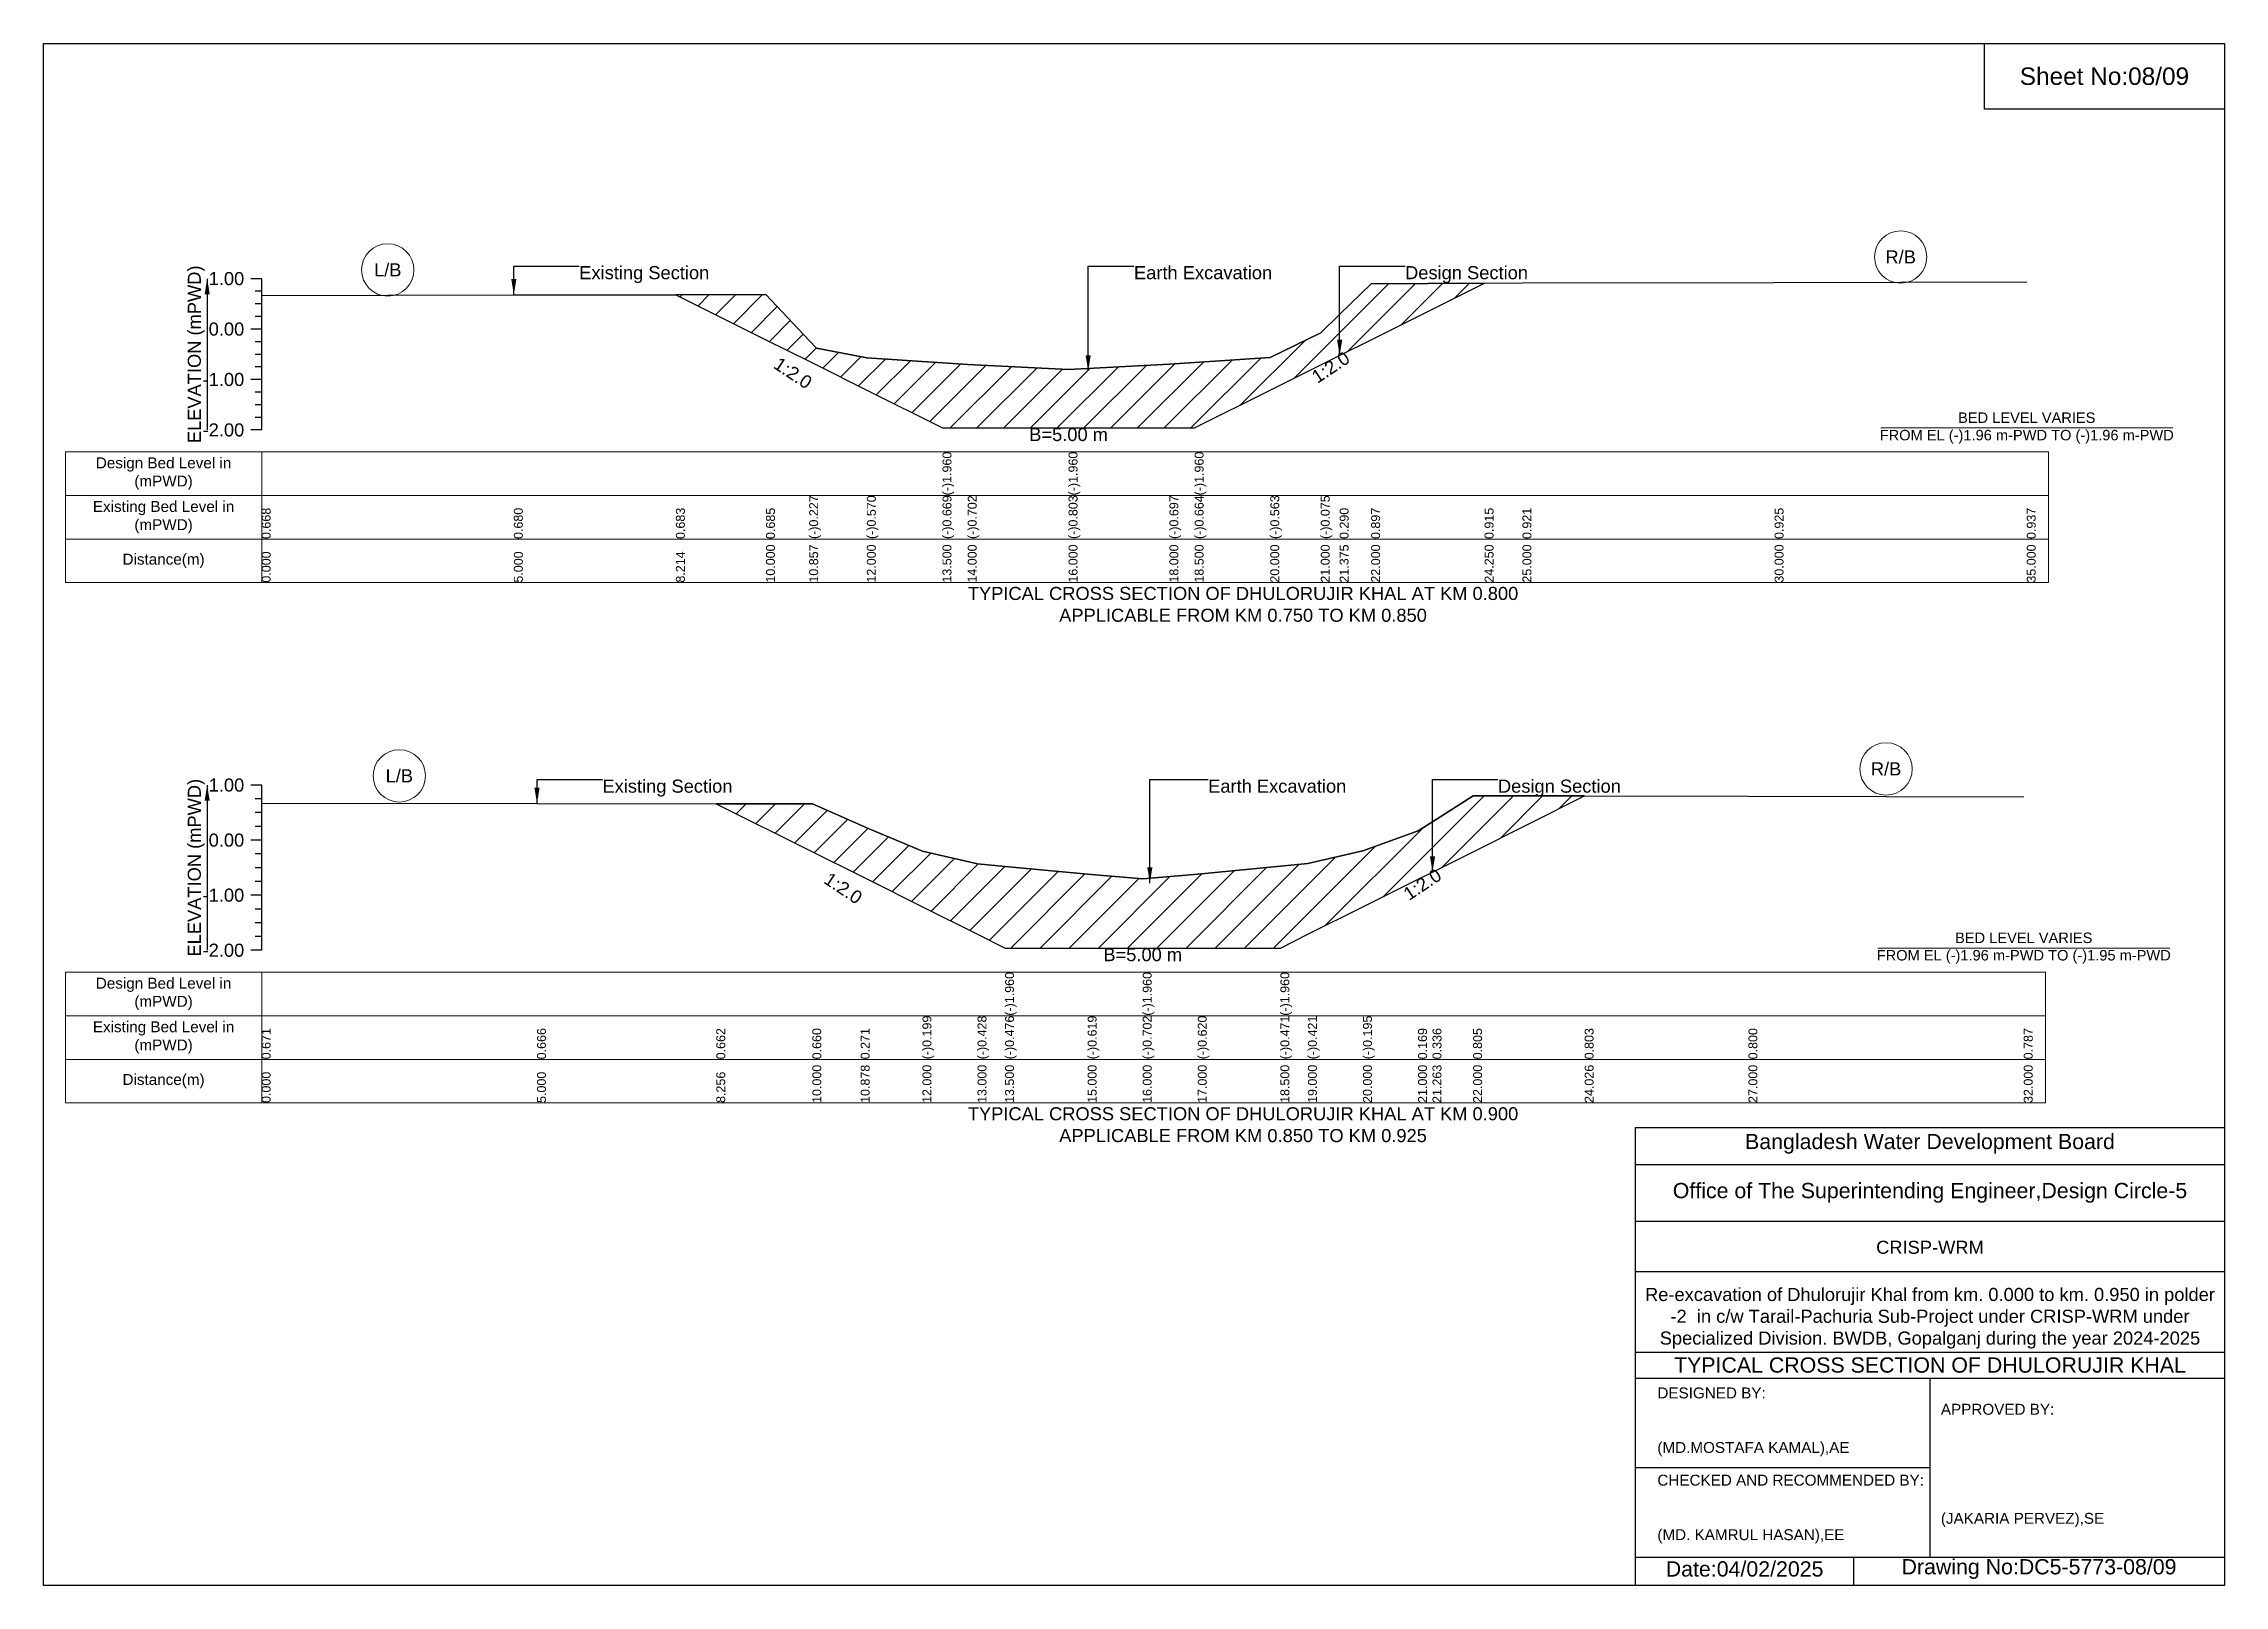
# Model space of a CAD drawing. Header units: inches. Extents: x 91000 to 198000, y -5656 to 7798.
# Drawn here: x 170000 to 178000, y -5656 to 0 of the extents above; entities that cross this region are included whole.
import ezdxf

# ---------------------------------------------------------------- set-up
doc = ezdxf.new("R2010")
doc.units = ezdxf.units.IN
doc.header["$LTSCALE"] = 7
doc.header["$MEASUREMENT"] = 0
for name, color, linetype, lineweight in [('Cross section Data Border', 7, 'Continuous', 9), ('Cross Section Labels', 7, 'Continuous', 9), ('Existing_Bed_Level for Xsection', 7, 'Continuous', 25)]:
    doc.layers.add(name, color=color, linetype=linetype, lineweight=lineweight)
doc.styles.get("Standard").update_dxf_attribs({"font": 'arial.ttf'})
doc.dimstyles.get("Standard").update_dxf_attribs({"dimtxt": 0.18, "dimasz": 0.18, "dimexe": 0.18, "dimexo": 0.0625, "dimgap": 0.09, "dimtad": 0, "dimtih": 1, "dimtoh": 1, "dimdec": 4, "dimzin": 0, "dimdsep": 46, "dimtxsty": 'Standard', "dimcen": 0.09, "dimadec": 0, "dimazin": 0, "dimtfac": 1, "dimtdec": 4, "dimtofl": 0, "dimtmove": 0, "dimatfit": 3, "dimfxl": 1, "dimtolj": 1, "dimtzin": 0, "dimarcsym": 0})

msp = doc.modelspace()

# ---------------------------------------------------------------- texts
at = {"attachment_point": 5}
for s, insert, char_height in [('Sheet No:08/09', (177560, -120), 64), ('Bangladesh Water Development Board', (176920, -4036), 56), ('Office of The Superintending Engineer,Design Circle-5', (176920, -4216), 56)]:
    msp.add_mtext(s, dxfattribs=dict(at, insert=insert, char_height=char_height))
for s, insert, char_height, width, attachment_point in [('CRISP-WRM', (176920, -4416), 48, 2240, 5), ('Re-excavation of Dhulorujir Khal from km. 0.000 to km. 0.950 in polder -2  in c/w Tarail-Pachuria Sub-Project under CRISP-WRM under Specialized Division. BWDB, Gopalganj during the year 2024-2025', (176920, -4676), 48, 2160, 5), ('TYPICAL CROSS SECTION OF DHULORUJIR KHAL', (176920, -4848), 56, 2240, 5), ('DESIGNED BY:^J^J^J(MD.MOSTAFA KAMAL),AE', (175920, -5056), 40, 1120, 4), ('APPROVED BY:^J^J^J^J^J^J(JAKARIA PERVEZ),SE', (176960, -5216), 40, 1120, 4), ('CHECKED AND RECOMMENDED BY:^J^J^J(MD. KAMRUL HASAN),EE', (175920, -5376), 40, 1120, 4), ('Date:04/02/2025', (176240, -5596), 56, 1120, 5), ('Drawing No:DC5-5773-08/09', (177320, -5596), 56, 1760, 5)]:
    msp.add_mtext(s, dxfattribs=dict(insert=insert, char_height=char_height, width=width, attachment_point=attachment_point))
at = {"layer": 'Cross section Data Border', "char_height": 40, "width": 640, "attachment_point": 5}
for s, insert in [('Design Bed Level in (mPWD)', (170440, -1577.4)), ('Existing Bed Level in (mPWD)', (170440, -1737.4)), ('Distance(m)', (170440, -1897.4)), ('Design Bed Level in (mPWD)', (170440, -3486.2)), ('Existing Bed Level in (mPWD)', (170440, -3646.2)), ('Distance(m)', (170440, -3806.2))]:
    msp.add_mtext(s, dxfattribs=dict(at, insert=insert))
at = {"layer": 'Cross Section Labels'}
for s, insert, char_height, attachment_point in [('R/B', (176812.5, -782.7), 48, 5), ('L/B', (171262.5, -830.3), 48, 5), ('Existing Section', (171965, -816.2), 48, 1), ('Earth Excavation', (174000, -816.2), 48, 1), ('Design Section', (174994.4, -816.2), 48, 1), ('BED LEVEL VARIES ^JFROM EL (-)1.96 m-PWD TO (-)1.96 m-PWD', (177275, -1410), 38.4, 5), ('B=5.00 m', (173760, -1410), 48, 2), ('TYPICAL CROSS SECTION OF DHULORUJIR KHAL AT KM 0.800^JAPPLICABLE FROM KM 0.750 TO KM 0.850', (174400, -2057.4), 48, 5), ('R/B', (176759, -2660.9), 48, 5), ('L/B', (171305, -2686.2), 48, 5), ('Existing Section', (172050, -2700), 48, 1), ('Earth Excavation', (174272, -2700), 48, 1), ('Design Section', (175335.1, -2700), 48, 1), ('BED LEVEL VARIES ^JFROM EL (-)1.96 m-PWD TO (-)1.95 m-PWD', (177264, -3318.1), 38.4, 5), ('B=5.00 m', (174032, -3318.1), 48, 2), ('TYPICAL CROSS SECTION OF DHULORUJIR KHAL AT KM 0.900^JAPPLICABLE FROM KM 0.850 TO KM 0.925', (174400, -3966.2), 48, 5)]:
    msp.add_mtext(s, dxfattribs=dict(at, insert=insert, char_height=char_height, attachment_point=attachment_point))
at = {"layer": 'Cross Section Labels', "char_height": 48, "attachment_point": 2}
for insert, rotation in [((172762.3, -1188.7), 326.30993), ((174708.1, -1167.2), 33.69007), ((175044.6, -3064.3), 33.69007), ((172946.8, -3078.5), 326.30993)]:
    msp.add_mtext('1:2.0', dxfattribs=dict(at, insert=insert, rotation=rotation))
at = {"layer": 'Existing_Bed_Level for Xsection', "rotation": 90}
for s, insert, char_height, attachment_point in [('ELEVATION (mPWD)', (170560, -1139.9), 48, 5), ('(-)1.960', (173297.5, -1657.4), 32.8, 1), ('(-)1.960', (173760, -1657.4), 32.8, 1), ('(-)1.960', (174222.5, -1657.4), 32.8, 1), ('(-)0.227', (172808.5, -1817.4), 32.8, 1), ('(-)0.570', (173020, -1817.4), 32.8, 1), ('(-)0.669', (173297.5, -1817.4), 32.8, 1), ('(-)0.702', (173390, -1817.4), 32.8, 1), ('(-)0.803', (173760, -1817.4), 32.8, 1), ('(-)0.697', (174130, -1817.4), 32.8, 1), ('(-)0.664', (174222.5, -1817.4), 32.8, 1), ('(-)0.563', (174500, -1817.4), 32.8, 1), ('(-)0.075', (174685, -1817.4), 32.8, 1), ('0.668', (170800, -1817.4), 32.8, 1), ('0.680', (171725, -1817.4), 32.8, 1), ('0.683', (172319.5, -1817.4), 32.8, 1), ('0.685', (172650, -1817.4), 32.8, 1), ('0.290', (174754.4, -1817.4), 32.8, 1), ('0.897', (174870, -1817.4), 32.8, 1), ('0.915', (175286.2, -1817.4), 32.8, 1), ('0.921', (175425, -1817.4), 32.8, 1), ('0.925', (176350, -1817.4), 32.8, 1), ('0.937', (177275, -1817.4), 32.8, 1), ('10.000', (172650, -1977.4), 32.8, 1), ('10.857', (172808.5, -1977.4), 32.8, 1), ('12.000', (173020, -1977.4), 32.8, 1), ('13.500', (173297.5, -1977.4), 32.8, 1), ('14.000', (173390, -1977.4), 32.8, 1), ('16.000', (173760, -1977.4), 32.8, 1), ('18.000', (174130, -1977.4), 32.8, 1), ('18.500', (174222.5, -1977.4), 32.8, 1), ('20.000', (174500, -1977.4), 32.8, 1), ('21.000', (174685, -1977.4), 32.8, 1), ('21.375', (174754.4, -1977.4), 32.8, 1), ('22.000', (174870, -1977.4), 32.8, 1), ('24.250', (175286.2, -1977.4), 32.8, 1), ('25.000', (175425, -1977.4), 32.8, 1), ('30.000', (176350, -1977.4), 32.8, 1), ('35.000', (177275, -1977.4), 32.8, 1), ('0.000', (170800, -1977.4), 32.8, 1), ('5.000', (171725, -1977.4), 32.8, 1), ('8.214', (172319.5, -1977.4), 32.8, 1), ('ELEVATION (mPWD)', (170560, -3023.2), 48, 5), ('(-)1.960', (173527, -3566.2), 32.8, 1), ('(-)1.960', (174032, -3566.2), 32.8, 1), ('(-)1.960', (174537, -3566.2), 32.8, 1), ('(-)0.199', (173224, -3726.2), 32.8, 1), ('(-)0.428', (173426, -3726.2), 32.8, 1), ('(-)0.476', (173527, -3726.2), 32.8, 1), ('(-)0.619', (173830, -3726.2), 32.8, 1), ('(-)0.702', (174032, -3726.2), 32.8, 1), ('(-)0.620', (174234, -3726.2), 32.8, 1), ('(-)0.471', (174537, -3726.2), 32.8, 1), ('(-)0.421', (174638, -3726.2), 32.8, 1), ('(-)0.195', (174840, -3726.2), 32.8, 1), ('0.671', (170800, -3726.2), 32.8, 1), ('0.666', (171810, -3726.2), 32.8, 1), ('0.662', (172467.7, -3726.2), 32.8, 1), ('0.660', (172820, -3726.2), 32.8, 1), ('0.271', (172997.3, -3726.2), 32.8, 1), ('0.169', (175042, -3726.2), 32.8, 1), ('0.336', (175095.1, -3726.2), 32.8, 1), ('0.805', (175244, -3726.2), 32.8, 1), ('0.803', (175653.2, -3726.2), 32.8, 1), ('0.800', (176254, -3726.2), 32.8, 1), ('0.787', (177264, -3726.2), 32.8, 1), ('10.000', (172820, -3886.2), 32.8, 1), ('10.878', (172997.3, -3886.2), 32.8, 1), ('12.000', (173224, -3886.2), 32.8, 1), ('13.000', (173426, -3886.2), 32.8, 1), ('13.500', (173527, -3886.2), 32.8, 1), ('15.000', (173830, -3886.2), 32.8, 1), ('16.000', (174032, -3886.2), 32.8, 1), ('17.000', (174234, -3886.2), 32.8, 1), ('18.500', (174537, -3886.2), 32.8, 1), ('19.000', (174638, -3886.2), 32.8, 1), ('20.000', (174840, -3886.2), 32.8, 1), ('21.000', (175042, -3886.2), 32.8, 1), ('21.263', (175095.1, -3886.2), 32.8, 1), ('22.000', (175244, -3886.2), 32.8, 1), ('24.026', (175653.2, -3886.2), 32.8, 1), ('27.000', (176254, -3886.2), 32.8, 1), ('32.000', (177264, -3886.2), 32.8, 1), ('0.000', (170800, -3886.2), 32.8, 1), ('5.000', (171810, -3886.2), 32.8, 1), ('8.256', (172467.7, -3886.2), 32.8, 1)]:
    msp.add_mtext(s, dxfattribs=dict(at, insert=insert, char_height=char_height, attachment_point=attachment_point))
at = {"layer": 'Existing_Bed_Level for Xsection', "char_height": 48, "attachment_point": 6}
for s, insert in [('1.00', (170736, -862.4)), ('0.00', (170736, -1047.4)), ('-1.00', (170736, -1232.4)), ('-2.00', (170736, -1417.4)), ('1.00', (170736, -2720.2)), ('0.00', (170736, -2922.2)), ('-1.00', (170736, -3124.2)), ('-2.00', (170736, -3326.2))]:
    msp.add_mtext(s, dxfattribs=dict(at, insert=insert))

# ---------------------------------------------------------------- hatches: boundary and pattern name
at = {"layer": 'Existing_Bed_Level for Xsection'}
h = msp.add_hatch(dxfattribs=at)
h.set_pattern_fill('ANSI31', color=256, scale=555, style=0)
h.paths.add_polyline_path([(172319.5, -921.1), (172650, -1086.3), (172808.5, -1165.5), (172835, -1178.8), (173020, -1271.3), (173297.5, -1410), (173390, -1410), (173760, -1410), (174130, -1410), (174222.5, -1410), (174500, -1271.3), (174685, -1178.8), (174754.4, -1144.1), (174870, -1086.3), (175286.2, -878.2), (174870, -881.5), (174754.4, -993.9), (174685, -1061.3), (174500, -1151.6), (174222.5, -1170.2), (174130, -1176.4), (173760, -1196), (173390, -1177.3), (173297.5, -1171.2), (173020, -1152.9), (172835, -1117.7), (172808.5, -1089.5), (172650, -920.7)])
h = msp.add_hatch(dxfattribs=at)
h.set_pattern_fill('ANSI31', color=256, scale=606, style=0)
h.paths.add_polyline_path([(172467.7, -2788.5), (172820, -2964.6), (172997.3, -3053.3), (173022, -3065.6), (173224, -3166.6), (173426, -3267.6), (173527, -3318.1), (173830, -3318.1), (174032, -3318.1), (174234, -3318.1), (174537, -3318.1), (174638, -3267.6), (174840, -3166.6), (175042, -3065.6), (175095.1, -3039.1), (175244, -2964.6), (175653.2, -2760), (175244, -2759.6), (175095.1, -2854.3), (175042, -2888.1), (174840, -2961.6), (174638, -3007.2), (174537, -3017.3), (174234, -3047.4), (174032, -3064), (173830, -3047.2), (173527, -3018.3), (173426, -3008.7), (173224, -2962.4), (173022, -2878.4), (172997.3, -2867.4), (172820, -2788.9)])

# ---------------------------------------------------------------- linework, layer by layer
for points in [[(170000, 0), (178000, 0), (178000, -5656), (170000, -5656)], [(177120, 0), (178000, 0), (178000, -240), (177120, -240)]]:
    msp.add_lwpolyline(points, close=True)
for points in [[(175840, -5656), (175840, -3976), (178000, -3976)], [(175840, -4112), (178000, -4112)], [(175840, -4320), (178000, -4320)], [(175840, -4504), (178000, -4504)], [(175840, -4800), (178000, -4800)], [(175840, -4896), (178000, -4896)], [(176920, -4896), (176920, -5552)], [(175840, -5224), (176920, -5224)], [(175840, -5552), (178000, -5552)], [(176640, -5552), (176640, -5656)]]:
    msp.add_lwpolyline(points)
at = {"layer": 'Cross section Data Border'}
for points in [[(170080, -1497.4), (177355, -1497.4), (177355, -1977.4), (170080, -1977.4)], [(170080, -3406.2), (177344, -3406.2), (177344, -3886.2), (170080, -3886.2)]]:
    msp.add_lwpolyline(points, close=True, dxfattribs=at)
for points in [[(170800, -1497.4), (170800, -1977.4)], [(170080, -1657.4), (177355, -1657.4)], [(170080, -1817.4), (177355, -1817.4)], [(170800, -3406.2), (170800, -3886.2)], [(170080, -3566.2), (177344, -3566.2)], [(170080, -3726.2), (177344, -3726.2)]]:
    msp.add_lwpolyline(points, dxfattribs=at)
at = {"layer": 'Cross Section Labels'}
for points in [[(176739.2, -1410), (177810.8, -1410)], [(176728.2, -3318.1), (177799.8, -3318.1)]]:
    msp.add_lwpolyline(points, dxfattribs=at)
for centre in [(176812.5, -782.7), (171262.5, -830.3), (171305, -2686.2), (176759, -2660.9)]:
    msp.add_circle(centre, 96, dxfattribs=at)
at = {"layer": 'Existing_Bed_Level for Xsection'}
for points in [[(170800, -862.4), (170760, -862.4)], [(170800, -1417.4), (170800, -1232.4), (170800, -1047.4), (170800, -862.4)], [(170800, -923.9), (171725, -921.6), (172319.5, -921.1), (172650, -920.7), (172808.5, -1089.5), (172835, -1117.7), (173020, -1152.9), (173297.5, -1171.2), (173297.5, -1171.2), (173390, -1177.3), (173760, -1196), (173760, -1196), (174130, -1176.4), (174222.5, -1170.2), (174222.5, -1170.2), (174500, -1151.6), (174685, -1061.3), (174754.4, -993.9), (174870, -881.5), (175286.2, -878.2), (175425, -877.1), (176350, -876.3), (177275, -874.1)], [(170800, -908.7), (170776, -908.7)], [(170800, -954.9), (170776, -954.9)], [(170800, -1001.2), (170776, -1001.2)], [(170800, -1047.4), (170760, -1047.4)], [(170800, -1093.7), (170776, -1093.7)], [(170800, -1139.9), (170776, -1139.9)], [(170800, -1186.2), (170776, -1186.2)], [(170800, -1232.4), (170760, -1232.4)], [(170800, -1278.7), (170776, -1278.7)], [(170800, -1324.9), (170776, -1324.9)], [(170800, -1417.4), (170760, -1417.4)], [(170800, -1371.2), (170776, -1371.2)], [(170800, -2720.2), (170760, -2720.2)], [(170800, -2770.7), (170776, -2770.7)], [(170800, -3326.2), (170800, -3124.2), (170800, -2922.2), (170800, -2720.2)], [(170800, -2786.7), (171810, -2787.7), (172467.7, -2788.5), (172820, -2788.9), (172997.3, -2867.4), (173022, -2878.4), (173224, -2962.4), (173426, -3008.7), (173527, -3018.3), (173527, -3018.3), (173830, -3047.2), (174032, -3064), (174032, -3064), (174234, -3047.4), (174537, -3017.3), (174537, -3017.3), (174638, -3007.2), (174840, -2961.6), (175042, -2888.1), (175095.1, -2854.3), (175244, -2759.6), (175653.2, -2760), (176254, -2760.6), (177264, -2763.2)], [(170800, -2821.2), (170776, -2821.2)], [(170800, -2871.7), (170776, -2871.7)], [(170800, -2922.2), (170760, -2922.2)], [(170800, -2972.7), (170776, -2972.7)], [(170800, -3023.2), (170776, -3023.2)], [(170800, -3073.7), (170776, -3073.7)], [(170800, -3124.2), (170760, -3124.2)], [(170800, -3174.7), (170776, -3174.7)], [(170800, -3225.2), (170776, -3225.2)], [(170800, -3275.7), (170776, -3275.7)], [(170800, -3326.2), (170760, -3326.2)]]:
    msp.add_lwpolyline(points, dxfattribs=at)
for points in [[(172319.5, -921.1), (172650, -1086.3), (172808.5, -1165.5), (172835, -1178.8), (173020, -1271.3), (173297.5, -1410), (173297.5, -1410), (173390, -1410), (173760, -1410), (173760, -1410), (174130, -1410), (174222.5, -1410), (174222.5, -1410), (174500, -1271.3), (174685, -1178.8), (174754.4, -1144.1), (174870, -1086.3), (175286.2, -878.2), (174870, -881.5), (174754.4, -993.9), (174685, -1061.3), (174500, -1151.6), (174222.5, -1170.2), (174222.5, -1170.2), (174130, -1176.4), (173760, -1196), (173760, -1196), (173390, -1177.3), (173297.5, -1171.2), (173297.5, -1171.2), (173020, -1152.9), (172835, -1117.7), (172808.5, -1089.5), (172650, -920.7)], [(172467.7, -2788.5), (172820, -2964.6), (172997.3, -3053.3), (173022, -3065.6), (173224, -3166.6), (173426, -3267.6), (173527, -3318.1), (173527, -3318.1), (173830, -3318.1), (174032, -3318.1), (174032, -3318.1), (174234, -3318.1), (174537, -3318.1), (174537, -3318.1), (174638, -3267.6), (174840, -3166.6), (175042, -3065.6), (175095.1, -3039.1), (175244, -2964.6), (175653.2, -2760), (175244, -2759.6), (175095.1, -2854.3), (175042, -2888.1), (174840, -2961.6), (174638, -3007.2), (174537, -3017.3), (174537, -3017.3), (174234, -3047.4), (174032, -3064), (174032, -3064), (173830, -3047.2), (173527, -3018.3), (173527, -3018.3), (173426, -3008.7), (173224, -2962.4), (173022, -2878.4), (172997.3, -2867.4), (172820, -2788.9)]]:
    msp.add_lwpolyline(points, close=True, dxfattribs=at)

msp.set_redraw_order([(e.dxf.handle, doc.entitydb.next_handle()) for e in msp.query("TEXT MTEXT ATTDEF DIMENSION ARC_DIMENSION")])  # texts and dimensions are drawn at this point

# ---------------------------------------------------------------- leaders
at = {"layer": 'Cross Section Labels', "annotation_type": 0, "has_hookline": 1, "hookline_direction": 0}
for points, text_width in [([(171725, -921.6), (171725, -816.2), (171964.9, -816.2)], 467.2), ([(173832, -1201), (173832, -816.2), (173999.9, -816.2)], 497), ([(174754.4, -1144.1), (174754.4, -816.2), (174994.3, -816.2)], 441.2), ([(171810, -2787.7), (171810, -2700), (172049.9, -2700)], 467.2), ([(174058.2, -3079.5), (174058.2, -2700), (174271.9, -2700)], 497), ([(175095.1, -3039.1), (175095.1, -2700), (175335, -2700)], 441.2)]:
    msp.add_leader(points, dimstyle='Standard', override={"dimasz": 57.6}, dxfattribs=dict(at, text_width=text_width))
at = {"layer": 'Existing_Bed_Level for Xsection'}
for points in [[(170600, -862.4), (170600, -1417.4)], [(170600, -2720.2), (170600, -3326.2)]]:
    msp.add_leader(points, dimstyle='Standard', override={"dimasz": 57.6}, dxfattribs=at)

doc.saveas('drawing.dxf')
